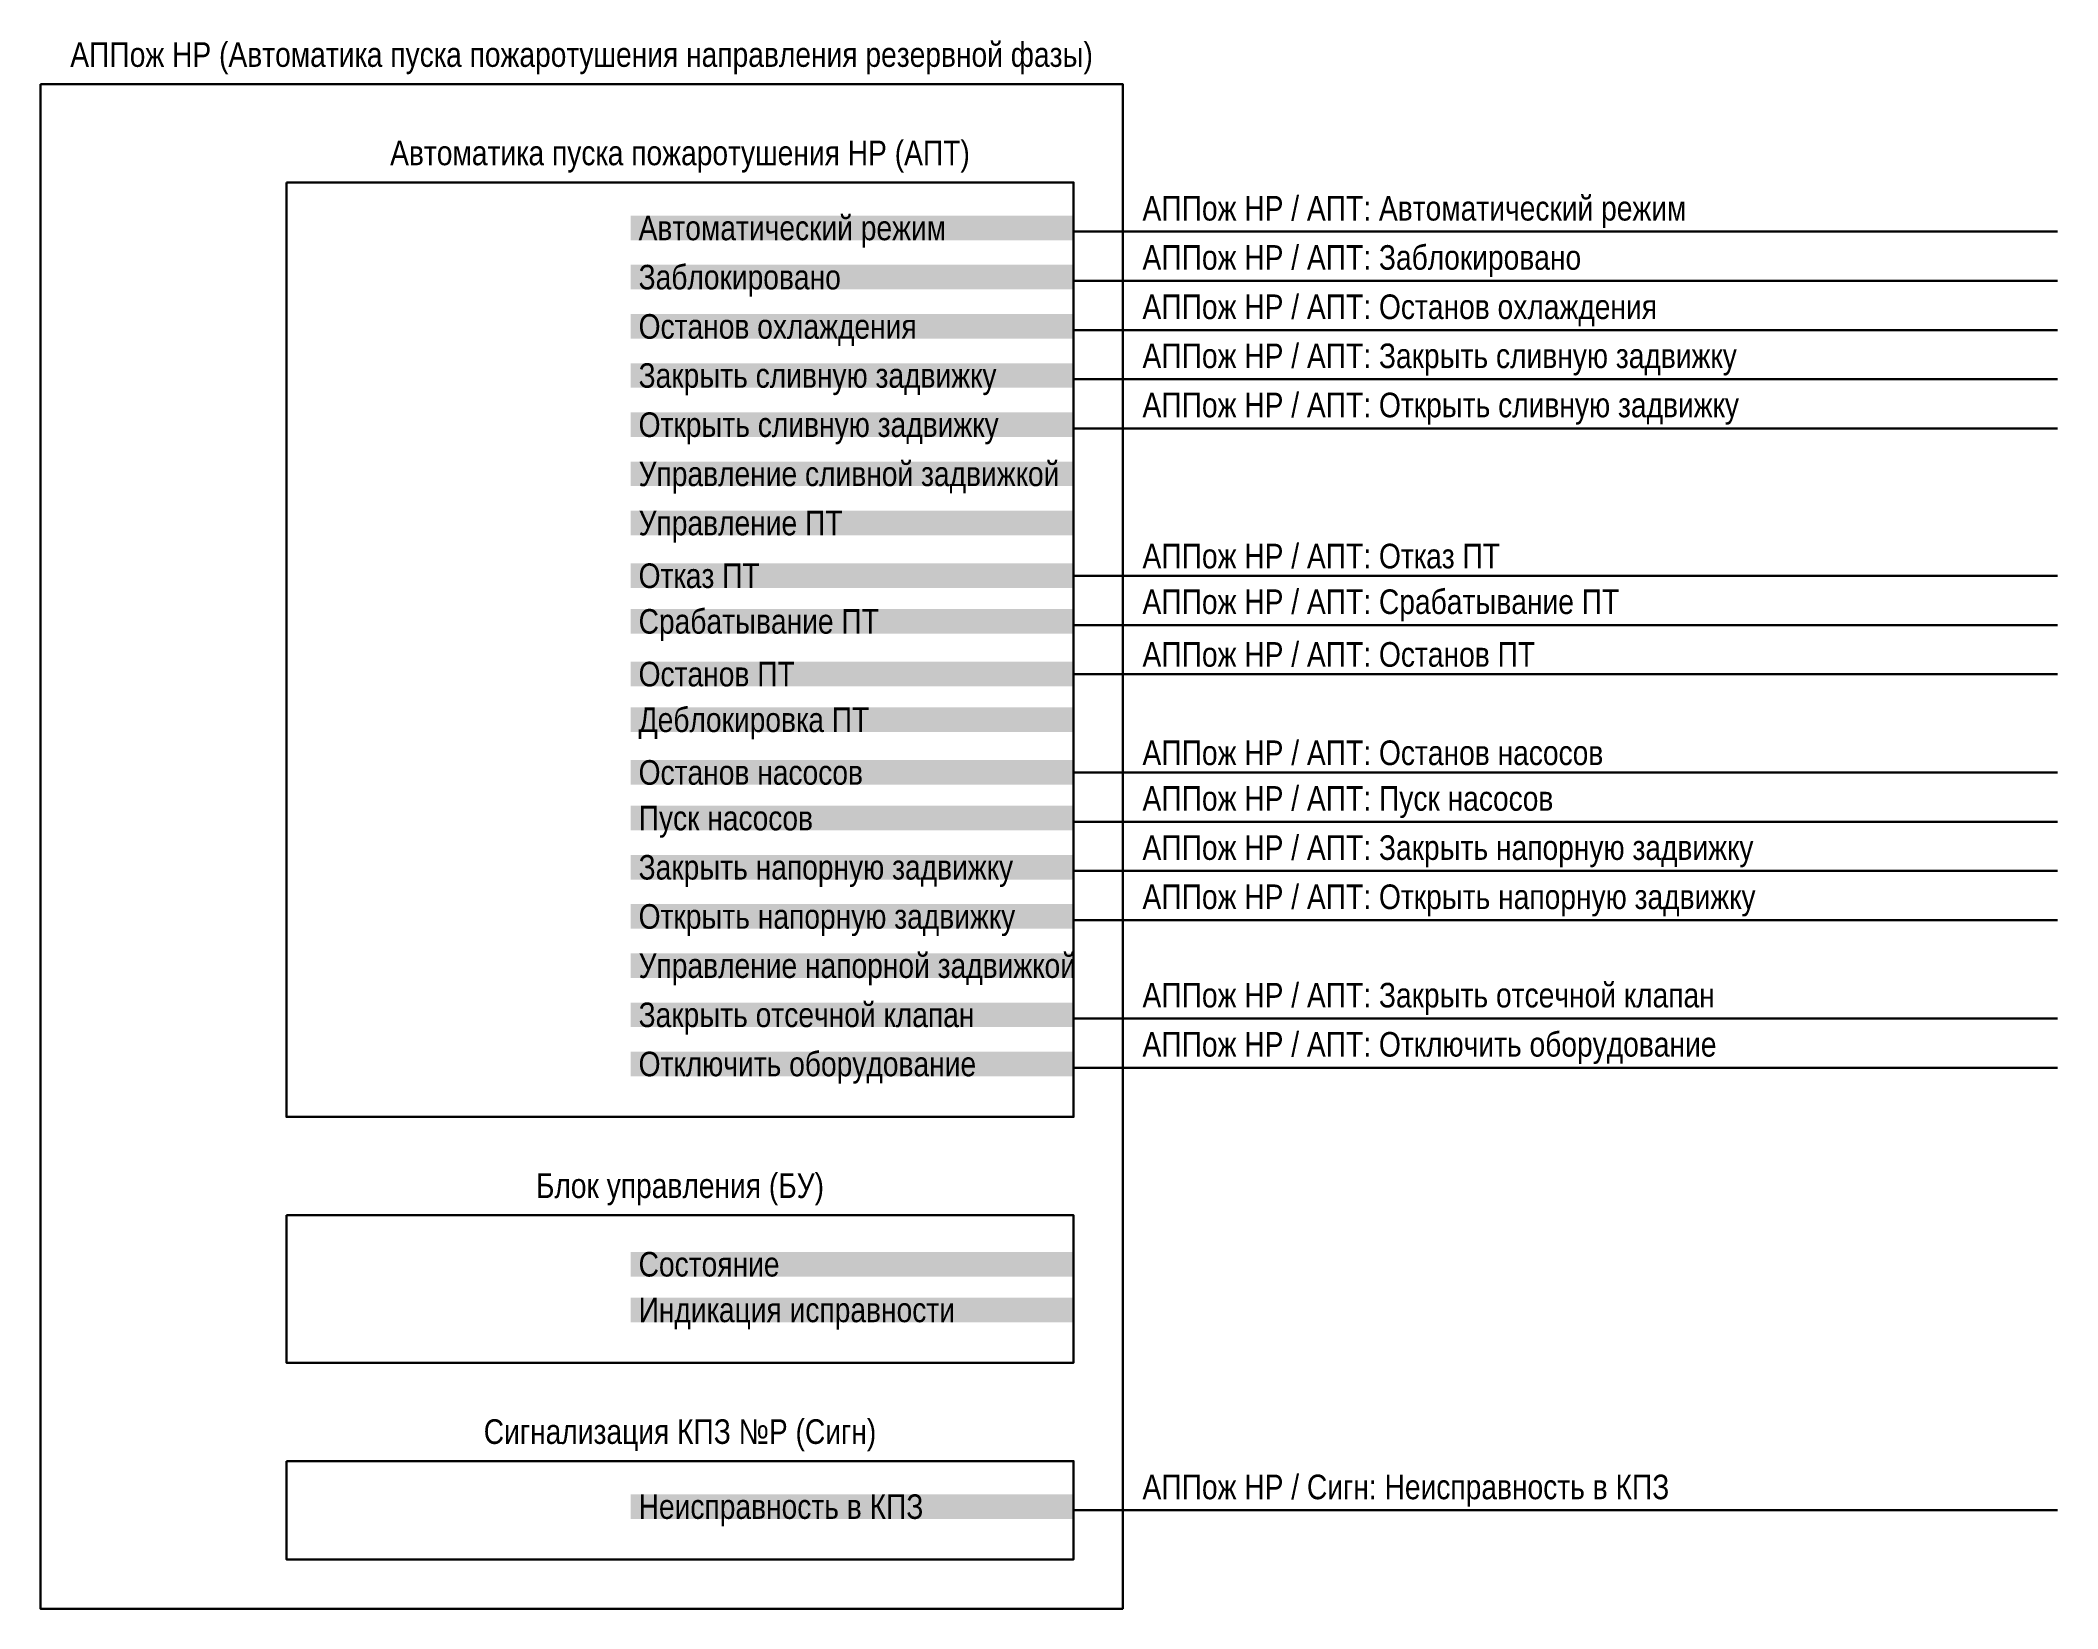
# Model space of a CAD drawing. Header units: millimetres. Extents: x -700 to 3725, y -920 to 4.
# Drawn here: x 3520 to 3725, y -155 to 4.5 of the extents above; entities that cross this region are included whole.
import ezdxf

# ---------------------------------------------------------------- set-up
doc = ezdxf.new("R2010")
doc.units = ezdxf.units.MM
for name, color, linetype, lineweight in [('Линии связи', 75, 'Continuous', 30), ('Основная', 7, 'Continuous', 30), ('Сигналы внутр.', 13, 'Continuous', 30)]:
    doc.layers.add(name, color=color, linetype=linetype, lineweight=lineweight)
doc.styles.add('Narrow', font='ARIALN.TTF')

msp = doc.modelspace()

# ---------------------------------------------------------------- texts
at = {"layer": 'Основная', "char_height": 2.5, "attachment_point": 8, "style": 'Narrow'}
for s, insert, width in [('АППож НР (Автоматика пуска пожаротушения направления резервной фазы)', (3575, 1), 110), ('Автоматика пуска пожаротушения НР (АПТ)', (3585, -9), 80), ('Блок управления (БУ)', (3585, -114), 80), ('Сигнализация КПЗ №Р (Сигн)', (3585, -139), 80)]:
    msp.add_mtext(s, dxfattribs=dict(at, insert=insert, width=width))
at = {"layer": 'Основная', "char_height": 2.5, "width": 45, "attachment_point": 4, "style": 'Narrow', "bg_fill": 1, "box_fill_scale": 1, "bg_fill_color": 9}
for s, insert in [(' Автоматический режим', (3580, -15)), (' Заблокировано', (3580, -20)), (' Останов охлаждения', (3580, -25)), (' Закрыть сливную задвижку', (3580, -30)), (' Открыть сливную задвижку', (3580, -35)), (' Управление сливной задвижкой', (3580, -40)), (' Управление ПТ', (3580, -45)), (' Отказ ПТ', (3580, -50)), (' Срабатывание ПТ', (3580, -55)), (' Останов ПТ', (3580, -60)), (' Деблокировка ПТ', (3580, -65)), (' Останов насосов', (3580, -70)), (' Пуск насосов', (3580, -75)), (' Закрыть напорную задвижку', (3580, -80)), (' Открыть напорную задвижку', (3580, -85)), (' Управление напорной задвижкой', (3580, -90)), (' Закрыть отсечной клапан', (3580, -95)), (' Отключить оборудование', (3580, -100)), (' Состояние', (3580, -120)), (' Индикация исправности', (3580, -125)), (' Неисправность в КПЗ', (3580, -145))]:
    msp.add_mtext(s, dxfattribs=dict(at, insert=insert))
at = {"layer": 'Сигналы внутр.', "char_height": 2.5, "width": 100, "attachment_point": 4, "style": 'Narrow'}
for s, insert in [('АППож НР / АПТ: Автоматический режим', (3632, -13)), ('АППож НР / АПТ: Заблокировано', (3632, -18)), ('АППож НР / АПТ: Останов охлаждения', (3632, -23)), ('АППож НР / АПТ: Закрыть сливную задвижку', (3632, -28)), ('АППож НР / АПТ: Открыть сливную задвижку', (3632, -33)), ('АППож НР / АПТ: Отказ ПТ', (3632, -48)), ('АППож НР / АПТ: Срабатывание ПТ', (3632, -53)), ('АППож НР / АПТ: Останов ПТ', (3632, -58)), ('АППож НР / АПТ: Останов насосов', (3632, -68)), ('АППож НР / АПТ: Пуск насосов', (3632, -73)), ('АППож НР / АПТ: Закрыть напорную задвижку', (3632, -78)), ('АППож НР / АПТ: Открыть напорную задвижку', (3632, -83)), ('АППож НР / АПТ: Закрыть отсечной клапан', (3632, -93)), ('АППож НР / АПТ: Отключить оборудование', (3632, -98)), ('АППож НР / Сигн: Неисправность в КПЗ', (3632, -143))]:
    msp.add_mtext(s, dxfattribs=dict(at, insert=insert))

# ---------------------------------------------------------------- linework, layer by layer
at = {"layer": 'Линии связи'}
for p, q in [((3625, -15), (3725, -15)), ((3625, -20), (3725, -20)), ((3625, -25), (3725, -25)), ((3625, -30), (3725, -30)), ((3625, -35), (3725, -35)), ((3625, -50), (3725, -50)), ((3625, -55), (3725, -55)), ((3625, -60), (3725, -60)), ((3625, -70), (3725, -70)), ((3625, -75), (3725, -75)), ((3625, -80), (3725, -80)), ((3625, -85), (3725, -85)), ((3625, -95), (3725, -95)), ((3625, -100), (3725, -100)), ((3625, -145), (3725, -145))]:
    msp.add_line(p, q, dxfattribs=at)
at = {"layer": 'Основная'}
for points in [[(3520, 0), (3630, 0), (3630, -155), (3520, -155), (3520, 0)], [(3545, -10), (3625, -10), (3625, -105), (3545, -105), (3545, -10)], [(3545, -115), (3625, -115), (3625, -130), (3545, -130), (3545, -115)], [(3545, -140), (3625, -140), (3625, -150), (3545, -150), (3545, -140)]]:
    msp.add_lwpolyline(points, close=True, dxfattribs=at)

msp.set_redraw_order([(e.dxf.handle, doc.entitydb.next_handle()) for e in msp.query("TEXT MTEXT ATTDEF DIMENSION ARC_DIMENSION")])  # texts and dimensions are drawn at this point

doc.saveas('drawing.dxf')
